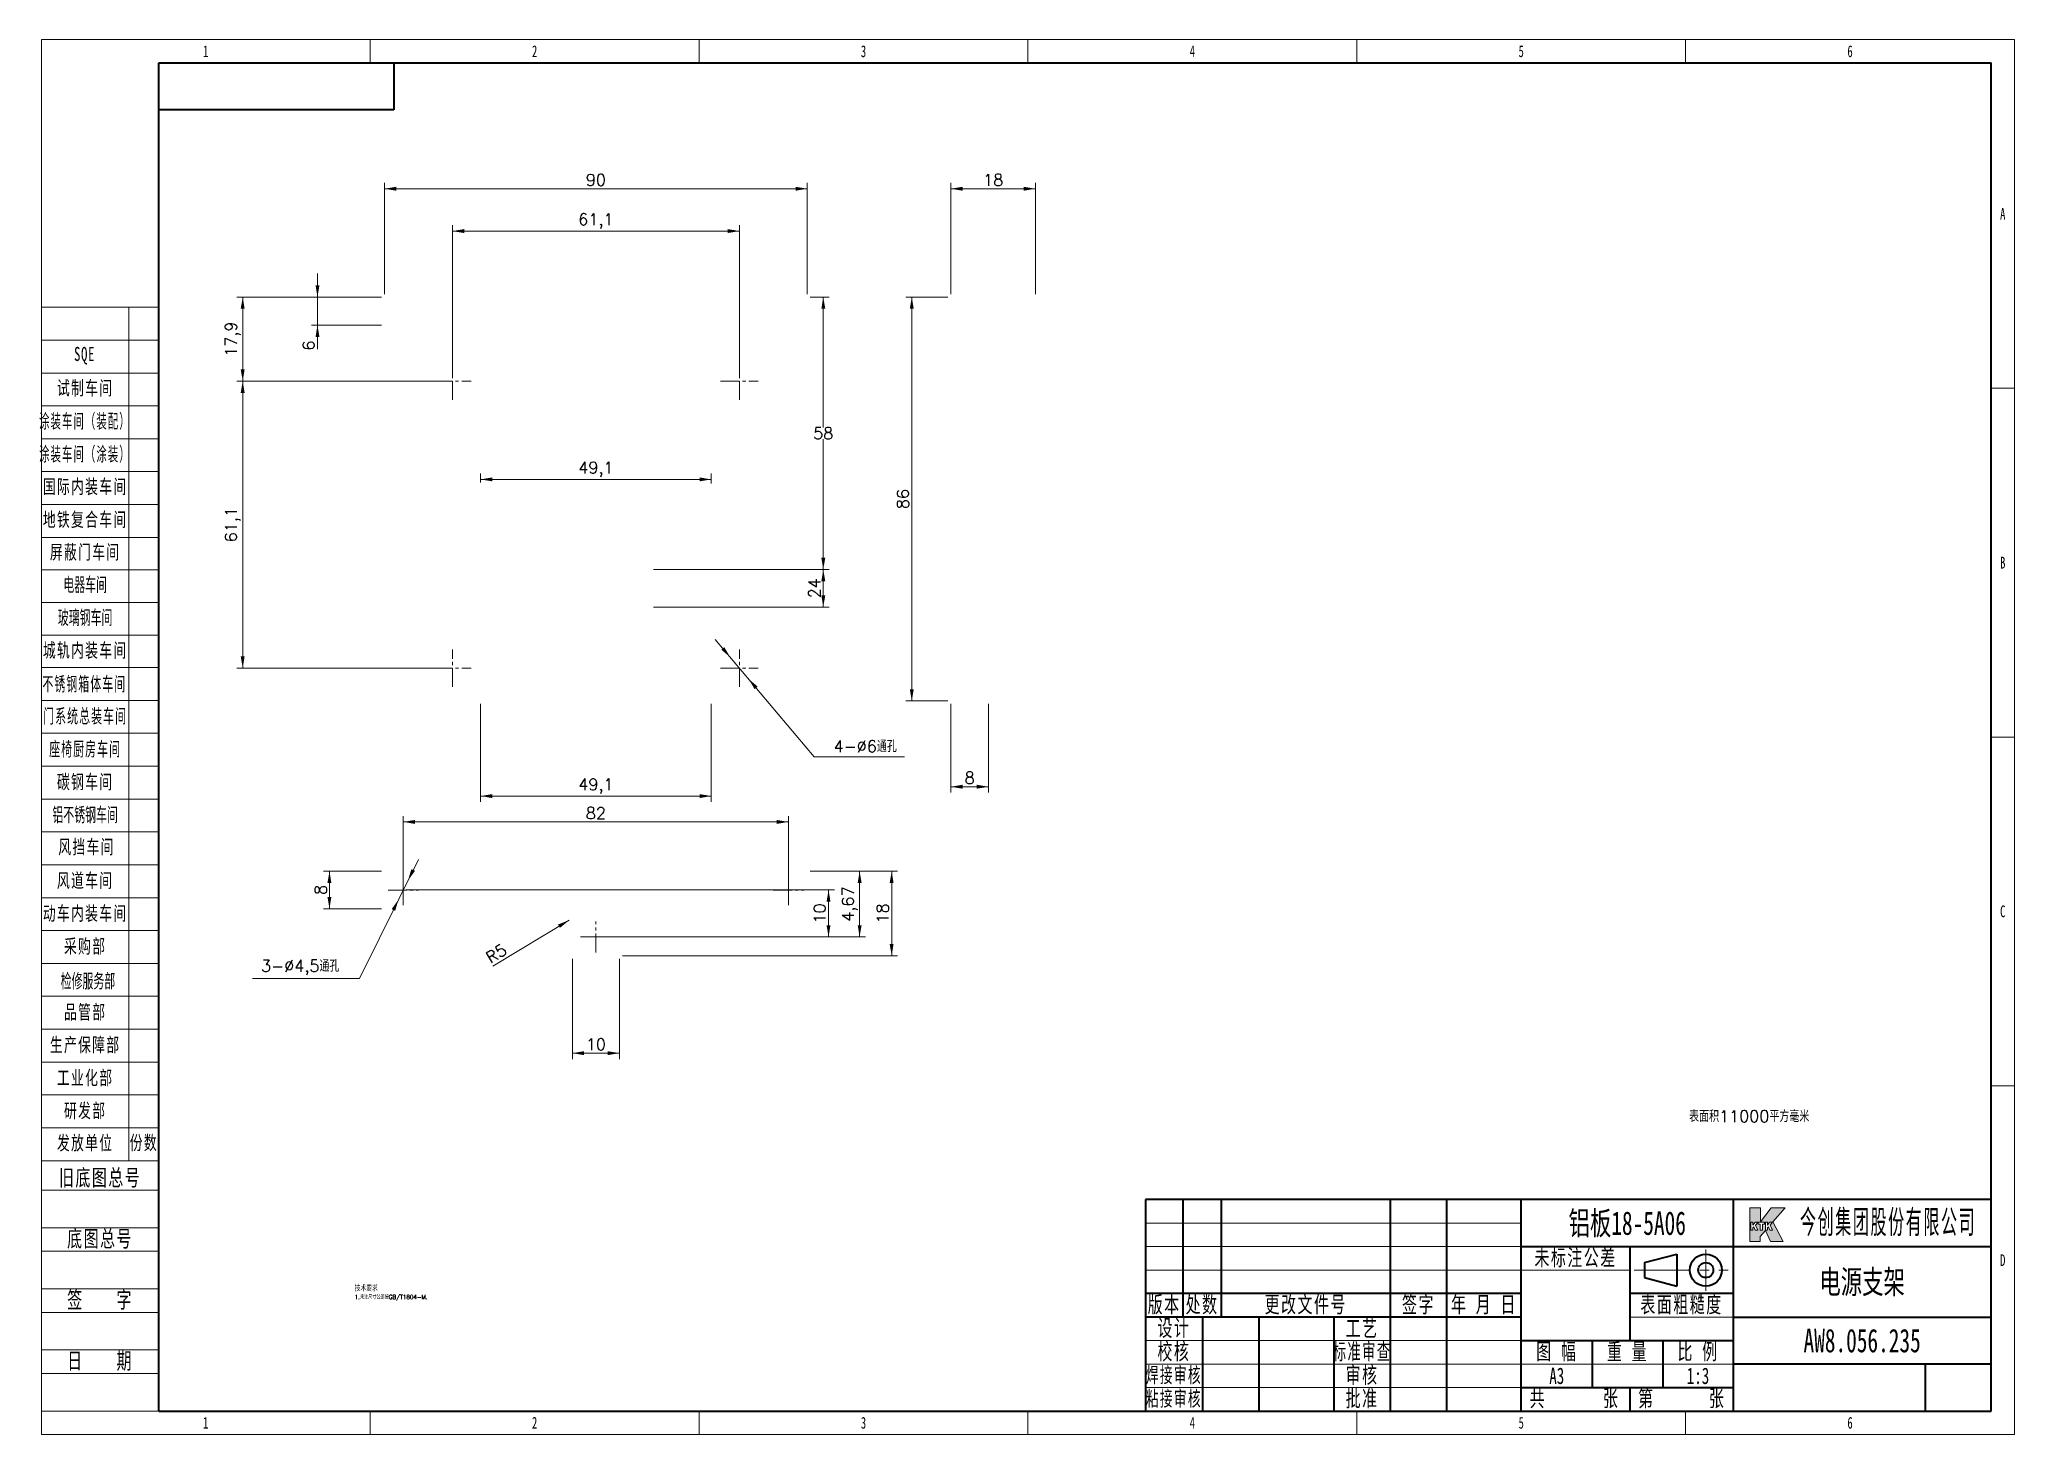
# Model space of a CAD drawing. Header units: millimetres. Extents: x -631 to 3210, y -446 to 2288.
# Drawn here: x 1949 to 3210, y -446 to 446 of the extents above; entities that cross this region are included whole.
import ezdxf
from ezdxf.enums import TextEntityAlignment as Align

# ---------------------------------------------------------------- set-up
doc = ezdxf.new("R2010")
doc.units = ezdxf.units.MM
doc.linetypes.add('点画线', pattern=[18, 12, -2, 2, -2])
doc.layers.get('0').update_dxf_attribs({"lineweight": 18})
for name, color, linetype, lineweight in [('中心线层', 1, '点画线', 18), ('尺寸线层', 3, 'Continuous', 18), ('文本层', 3, 'Continuous', 18), ('粗实线层', 7, 'Continuous', 35), ('细实线层', 7, 'Continuous', 18), ('细线0层', 255, 'Continuous', 18)]:
    doc.layers.add(name, color=color, linetype=linetype, lineweight=lineweight)
doc.styles.add('_CAXA_TXTSTYLE_OVERRID_1', font='', dxfattribs={"width": 0.667, "height": 3.5})
doc.styles.get("Standard").update_dxf_attribs({"font": 'txt.shx', "bigfont": 'gbcbig.shx'})
doc.styles.add('标准', font='', dxfattribs={"width": 0.667})
doc.styles.get('_CAXA_TXTSTYLE_OVERRID_1').set_extended_font_data('仿宋')
doc.styles.get('标准').set_extended_font_data('宋体')
doc.dimstyles.get("Standard").update_dxf_attribs({"dimscale": 3, "dimtxt": 0.18, "dimasz": 0.18, "dimexe": 0.18, "dimexo": 0.0625, "dimgap": 0.09, "dimtad": 0, "dimtih": 1, "dimtoh": 1, "dimdec": 4, "dimzin": 0, "dimdsep": 46, "dimtxsty": 'Standard', "dimcen": 0.09, "dimdle": 0.36, "dimadec": 0, "dimazin": 0, "dimtfac": 1, "dimtdec": 4, "dimtofl": 0, "dimtmove": 0, "dimatfit": 3, "dimfxl": 0, "dimtolj": 1, "dimtzin": 0, "dimarcsym": 0})

msp = doc.modelspace()

# ---------------------------------------------------------------- texts
at = {"layer": '尺寸线层', "attachment_point": 1}
for s, insert, char_height, width in [('表面积11000平方毫米', (3002.201, -238.477), 7.5, 173.20604), ('{\\H0.35x;\\C256;技术要求\\P\\H0.714286x;1.未注尺寸公差按GB/T1804-M.}', (2150.101, -350.262), 10.5, 666.77162)]:
    msp.add_mtext(s, dxfattribs=dict(at, insert=insert, char_height=char_height, width=width))

# ---------------------------------------------------------------- blocks, each defined once
blk = doc.blocks.new('*X2')
at = {"layer": '尺寸线层', "linetype": 'Continuous'}
for p, q in [((-185, 91.49), (-210, 91.49)), ((-191.37, 91.49), (-191.37, -90.21)), ((-185, 84.49), (-210, 84.49)), ((-185, 77.49), (-210, 77.49)), ((-185, 70.49), (-210, 70.49)), ((-185, 63.49), (-210, 63.49)), ((-185, 56.49), (-210, 56.49)), ((-185, 49.49), (-210, 49.49)), ((-185, 42.49), (-210, 42.49)), ((-185, 35.56), (-210, 35.56)), ((-185, 35.56), (-210, 35.56)), ((-185, 28.64), (-210, 28.64)), ((-185, 28.64), (-210, 28.64)), ((-185, 21.71), (-210, 21.71)), ((-185, 21.71), (-210, 21.71)), ((-185, 14.79), (-210, 14.79)), ((-185, 7.79), (-210, 7.79)), ((-185, 0.79), (-210, 0.79)), ((-185, -6.21), (-210, -6.21)), ((-185, -13.21), (-210, -13.21)), ((-185, -20.21), (-210, -20.21)), ((-185, -27.21), (-210, -27.21)), ((-185, -34.21), (-210, -34.21)), ((-185, -41.21), (-210, -41.21)), ((-185, -48.21), (-210, -48.21)), ((-185, -55.21), (-210, -55.21)), ((-185, -62.21), (-210, -62.21)), ((-185, -69.21), (-210, -69.21)), ((-185, -76.21), (-210, -76.21)), ((-185, -83.21), (-210, -83.21)), ((-185, -90.21), (-210, -90.21))]:
    blk.add_line(p, q, dxfattribs=at)
at = {"layer": '文本层'}
for p, q in [((-210, -96.5), (-185, -96.5)), ((-210, -104.5), (-185, -104.5)), ((-210, -109.5), (-185, -109.5)), ((-210, -117.5), (-185, -117.5)), ((-210, -122.5), (-185, -122.5)), ((-210, -130.5), (-185, -130.5)), ((-210, -135.5), (-185, -135.5)), ((-210, -143.5), (-185, -143.5))]:
    blk.add_line(p, q, dxfattribs=at)
at = {"layer": '粗实线层'}
for p, q in [((-185, -143.5), (-185, 143.5)), ((-185, 143.5), (205, 143.5)), ((-135, 143.5), (-135, 133.5)), ((205, -143.5), (205, 143.5)), ((-135, 133.5), (-185, 133.5)), ((-185, -143.5), (205, -143.5))]:
    blk.add_line(p, q, dxfattribs=at)
at = {"layer": '细实线层'}
for p, q in [((-210, -148.5), (-210, 148.5)), ((-210, 148.5), (210, 148.5)), ((-140, 148.5), (-140, 143.5)), ((-70, 148.5), (-70, 143.5)), ((0, 148.5), (0, 143.5)), ((70, 148.5), (70, 143.5)), ((140, 148.5), (140, 143.5)), ((210, -148.5), (210, 148.5)), ((210, 148.5), (210, 143.5)), ((210, 74.25), (205, 74.25)), ((210, 0), (205, 0)), ((210, -74.25), (205, -74.25)), ((-140, -148.5), (-140, -143.5)), ((-70, -148.5), (-70, -143.5)), ((0, -148.5), (0, -143.5)), ((70, -148.5), (70, -143.5)), ((140, -148.5), (140, -143.5)), ((210, -148.5), (210, -143.5)), ((-210, -148.5), (210, -148.5)), ((-210, -148.5), (-185, -148.5)), ((210, -148.5), (205, -148.5))]:
    blk.add_line(p, q, dxfattribs=at)
at = {"layer": '尺寸线层', "linetype": 'Continuous', "char_height": 3, "attachment_point": 5, "style": '标准'}
for s, insert, width, line_spacing_factor in [('\\T1.1;\\W0.667;SQE', (-200.8, 81.17), 31.0587, 0.47619), ('\\T1.1;\\W0.667;试制车间', (-200.68, 74.14), 31.0587, 0.57381), ('\\T1.1;\\W0.54149;涂装车间（装配）', (-200.73, 67.06), 27.5396, 0.574243), ('\\T1.1;\\W0.54149;涂装车间（涂装）', (-200.73, 60.06), 27.5396, 0.574243), ('\\T1.1;\\W0.667;国际内装车间', (-200.68, 53.14), 31.0587, 0.561905), ('\\T1.1;\\W0.667;地铁复合车间', (-200.68, 46.14), 31.0587, 0.561905), ('\\T1.1;\\W0.667;屏蔽门车间', (-200.68, 39.21), 31.0587, 0.561905), ('\\W1;{\\W0.567;\\T1;电器车间}', (-200.68, 32.29), 37.2629, 0.561905), ('\\W1;{\\W0.567;\\T1;玻璃钢车间}', (-200.68, 25.29), 37.2629, 0.564286), ('\\T1.1;城轨内装车间', (-200.68, 18.29), 18.6315, 1.15057), ('\\T1.1;{\\W0.567;不锈钢箱体车间}', (-200.85, 11.13), 18.6315, 1.15057), ('\\T1.1;{\\W0.567;门系统总装车间}', (-200.68, 4.29), 18.6315, 1.15057), ('\\T1.1;{\\W0.567;座椅厨房车间}', (-200.68, -2.71), 18.6315, 1.15057), ('\\T1.1;碳钢车间', (-200.68, -9.71), 18.6315, 1.15057), ('{\\W0.567;\\T1;铝不锈钢车间}', (-200.68, -16.71), 18.6315, 1.15057), ('\\T1.1;风挡车间', (-200.39, -23.55), 18.6315, 1.15057), ('\\T1.1;风道车间', (-200.68, -30.71), 18.6315, 1.15057), ('\\T1.1;动车内装车间', (-200.68, -37.71), 18.6315, 1.15057), ('\\T1.1;采购部', (-200.68, -44.71), 18.6315, 1.15057), ('\\W1;{\\W0.567;\\T1;检修服务部}', (-200.08, -52.1), 37.2629, 0.564286), ('\\T1.1;品管部', (-200.68, -58.71), 18.6315, 1.15057), ('\\T1.1;生产保障部', (-200.68, -65.71), 18.6315, 1.15057), ('\\T1.1;工业化部', (-200.68, -72.71), 18.6315, 1.15057), ('\\T1.1;研发部', (-200.68, -79.71), 18.6315, 1.15057), ('\\T1.1;发放单位', (-200.68, -86.58), 18.6315, 0.853342), ('\\T1.1;份数', (-188.18, -86.53), 6.3685, 1.15057)]:
    blk.add_mtext(s, dxfattribs=dict(at, insert=insert, width=width, line_spacing_factor=line_spacing_factor))
at = {"layer": '尺寸线层', "style": '标准'}
for tag, height, width, p in [('T1', 2.5, 0.667, (-175, 146)), ('T2', 2.5, 0.667, (-105, 146)), ('T3', 2.5, 0.667, (-35, 146)), ('T4', 2.5, 0.667, (35, 146)), ('T5', 2.5, 0.667, (105, 146)), ('T6', 2.5, 0.667, (175, 146)), ('R1', 2.5, 0.667, (207.5, 111.38)), ('SQE', 3.5, 0.667, (-188.18, 80.99)), ('试制车间', 3.5, 0.28375, (-188.18, 73.99)), ('涂装车间（装配）', 3.5, 0.147264, (-188.18, 66.99)), ('涂装车间（涂装）', 3.5, 0.147264, (-188.18, 59.99)), ('国际内装车间', 3.5, 0.189302, (-188.18, 52.99)), ('地铁复合车间', 3.5, 0.186278, (-188.18, 46.02)), ('屏蔽门车间', 3.5, 0.225254, (-188.18, 39.14)), ('R2', 2.5, 0.667, (207.5, 37.12)), ('电器车间', 3.5, 0.292284, (-188.18, 32.21)), ('玻璃钢车间', 3.5, 0.225603, (-188.18, 25.29)), ('城轨内装车间', 3.5, 0.186278, (-188.18, 18.29)), ('不锈钢箱体车间', 3.5, 0.15932, (-188.18, 11.29)), ('门系统总装车间', 3.5, 0.161527, (-188.18, 4.29)), ('座椅厨房车间', 3.5, 0.186516, (-188.18, -2.71)), ('碳钢车间', 3.5, 0.28375, (-188.18, -9.71)), ('铝不锈钢车间', 3.5, 0.186397, (-188.18, -16.71)), ('风挡车间', 3.5, 0.284026, (-188.18, -23.71)), ('风道车间', 3.5, 0.284026, (-188.18, -30.71)), ('动车内装车间', 3.5, 0.186397, (-188.18, -37.71)), ('R3', 2.5, 0.667, (207.5, -37.12)), ('采购部', 3.5, 0.378308, (-188.18, -44.71)), ('检修服务部', 3.5, 0.223014, (-188.18, -51.71)), ('品管部', 3.5, 0.389426, (-188.18, -58.71)), ('生产保障部', 3.5, 0.223356, (-188.18, -65.71)), ('工业化部', 3.5, 0.281557, (-188.18, -72.71)), ('研发部', 3.5, 0.3788, (-188.18, -79.71)), ('旧底图总号', 3, 0.667, (-197.5, -100.5)), ('底图总号', 3, 0.667, (-197.5, -113.5)), ('R4', 2.5, 0.667, (207.5, -111.38)), ('签字', 3, 0.667, (-197.5, -126.5)), ('日期', 3, 0.667, (-197.5, -139.5)), ('B1', 2.5, 0.667, (-175, -146)), ('B2', 2.5, 0.667, (-105, -146)), ('B3', 2.5, 0.667, (-35, -146)), ('B4', 2.5, 0.667, (35, -146)), ('B5', 2.5, 0.667, (105, -146)), ('B6', 2.5, 0.667, (175, -146))]:
    blk.add_attdef(tag, text='', height=height, dxfattribs=dict(at, width=width)).set_placement(p, align=Align.MIDDLE_CENTER)
at = {"layer": '尺寸线层', "style": '标准', "width": 0.667}
blk.add_attdef('图号', text='', height=5.33, rotation=180, dxfattribs=at).set_placement((-160, 138.5), align=Align.MIDDLE_CENTER)
at = {"layer": '文本层', "char_height": 3.5, "width": 25, "attachment_point": 5, "style": '标准'}
for s, insert in [('\\T1.1;旧底图总号', (-197.5, -94)), ('\\T1.1;底图总号', (-197.5, -107)), ('\\T1.1;签    字', (-197.5, -120)), ('\\T1.1;日    期', (-197.5, -133))]:
    blk.add_mtext(s, dxfattribs=dict(at, insert=insert))
blk = doc.blocks.new('*X3')
at = {"layer": '粗实线层'}
h = blk.add_hatch(color=150, dxfattribs=at)
h.paths.add_polyline_path([(-51.35, 36.06), (-51.35, 40.67), (-51.35, 43.23), (-49.09, 43.23), (-49.09, 40.29), (-46.81, 43.23), (-43.85, 43.23), (-46.43, 40.25), (-44.22, 36.08), (-46.97, 36.08), (-48.02, 38.42), (-49.13, 37.14), (-49.13, 36.06)], flags=0)
h.paths.add_polyline_path([(-50.68, 39.59), (-50.67, 39.61), (-50.23, 40.23), (-49.58, 40.23), (-50.13, 39.6), (-49.61, 38.49), (-50.17, 38.49), (-50.49, 39.18), (-50.68, 38.97), (-50.68, 38.49), (-51.13, 38.49), (-51.13, 39.61), (-51.13, 40.23), (-50.68, 40.23), (-50.68, 39.61)], flags=0)
h.paths.add_polyline_path([(-49.12, 38.49), (-49.12, 39.61), (-49.12, 39.76), (-49.55, 39.76), (-49.55, 40.23), (-48.19, 40.23), (-48.19, 39.76), (-48.65, 39.76), (-48.65, 38.49)], flags=0)
h.paths.add_polyline_path([(-48.03, 38.49), (-48.03, 39.53), (-48.03, 40.23), (-47.58, 40.23), (-47.58, 39.59), (-47.13, 40.23), (-46.48, 40.23), (-47.03, 39.6), (-46.51, 38.49), (-47.07, 38.49), (-47.39, 39.18), (-47.58, 38.97), (-47.58, 38.49)], flags=0)
at = {"layer": '中心线层'}
for p, q in [((-60.71, 25.6), (-60.71, 34.4)), ((-75.97, 30), (-55.97, 30))]:
    blk.add_line(p, q, dxfattribs=at)
at = {"layer": '尺寸线层'}
for p, q in [((-100, 40), (-180, 40)), ((-100, 35), (-180, 35)), ((-100, 30), (-180, 30)), ((-100, 15), (-180, 15)), ((-54.87, 10), (-180, 10)), ((-100, 5), (-180, 5))]:
    blk.add_line(p, q, dxfattribs=at)
at = {"layer": '文本层', "color": 150}
for p, q in [((-51.35, 36.06), (-51.35, 43.23)), ((-51.35, 43.23), (-49.09, 43.23)), ((-49.09, 43.23), (-49.09, 40.29)), ((-49.09, 40.29), (-46.81, 43.23)), ((-46.81, 43.23), (-43.85, 43.23)), ((-46.43, 40.25), (-43.85, 43.23)), ((-51.13, 40.23), (-51.13, 38.49)), ((-51.13, 40.23), (-50.68, 40.23)), ((-51.13, 38.49), (-50.68, 38.49)), ((-50.68, 40.23), (-50.68, 39.59)), ((-50.68, 39.59), (-50.23, 40.23)), ((-50.68, 38.97), (-50.49, 39.18)), ((-50.68, 38.49), (-50.68, 38.97)), ((-50.49, 39.18), (-50.17, 38.49)), ((-50.23, 40.23), (-49.58, 40.23)), ((-50.17, 38.49), (-49.61, 38.49)), ((-50.13, 39.6), (-49.58, 40.23)), ((-49.61, 38.49), (-50.13, 39.6)), ((-49.55, 40.23), (-48.19, 40.23)), ((-49.55, 40.23), (-49.55, 39.76)), ((-49.55, 39.76), (-49.12, 39.76)), ((-49.13, 37.14), (-48.02, 38.42)), ((-49.12, 39.76), (-49.12, 38.49)), ((-49.12, 38.49), (-48.65, 38.49)), ((-48.65, 39.76), (-48.19, 39.76)), ((-48.65, 39.76), (-48.65, 38.49)), ((-48.19, 40.23), (-48.19, 39.76)), ((-48.03, 40.23), (-48.03, 38.49)), ((-48.03, 40.23), (-47.58, 40.23)), ((-48.03, 38.49), (-47.58, 38.49)), ((-48.02, 38.42), (-46.97, 36.08)), ((-47.58, 40.23), (-47.58, 39.59)), ((-47.58, 39.59), (-47.13, 40.23)), ((-47.58, 38.97), (-47.39, 39.18)), ((-47.58, 38.49), (-47.58, 38.97)), ((-47.39, 39.18), (-47.07, 38.49)), ((-47.13, 40.23), (-46.48, 40.23)), ((-47.07, 38.49), (-46.51, 38.49)), ((-47.03, 39.6), (-46.48, 40.23)), ((-46.51, 38.49), (-47.03, 39.6)), ((-46.43, 40.25), (-44.22, 36.08)), ((-51.35, 36.06), (-49.13, 36.06)), ((-49.13, 36.06), (-49.13, 37.14)), ((-46.97, 36.08), (-44.22, 36.08))]:
    blk.add_line(p, q, dxfattribs=at)
at = {"layer": '文本层'}
blk.add_line((-49.13, 36.06), (-49.13, 36.06), dxfattribs=at)
at = {"layer": '粗实线层'}
for p, q in [((-180, 45), (-180, 0)), ((0, 45), (-180, 45)), ((-172, 45), (-172, 20)), ((-163.87, 45), (-163.87, 20)), ((-127.87, 45), (-127.87, 0)), ((-115.87, 45), (-115.87, 0)), ((-100, 0), (-100, 45)), ((-54.87, 45), (-54.87, 0)), ((0, 0), (0, 45)), ((-100, 35), (0, 35)), ((-76.87, 35), (-76.87, 15)), ((-73.79, 31.6), (-66.89, 33.4)), ((-73.79, 31.6), (-73.79, 28.4)), ((-66.89, 33.4), (-66.89, 26.6)), ((-73.79, 28.4), (-66.89, 26.6)), ((-100, 25), (-180, 25)), ((-54.87, 25), (-76.87, 25)), ((-100, 20), (-180, 20)), ((-167.87, 20), (-167.87, 0)), ((-155.87, 20), (-155.87, 0)), ((-139.87, 20), (-139.87, 0)), ((-54.87, 20), (0, 20)), ((-100, 15), (-54.87, 15)), ((-84.87, 15), (-84.87, 5)), ((-69.87, 15), (-69.87, 5)), ((0, 10), (-54.87, 10)), ((-14.04, 10), (-14.04, 0)), ((-100, 5), (-54.87, 5)), ((-76.87, 5), (-76.87, 0)), ((-180, 0), (0, 0))]:
    blk.add_line(p, q, dxfattribs=at)
for radius in [3.4, 1.6]:
    blk.add_circle((-60.71, 30), radius, dxfattribs=at)
at = {"layer": '细线0层'}
for p, q in [((-100, 30), (-76.87, 30)), ((-54.87, 20), (-76.87, 20))]:
    blk.add_line(p, q, dxfattribs=at)
at = {"layer": '尺寸线层', "attachment_point": 5}
for s, insert, char_height, width, style in [('\\T1.1;{\\W0.5;\\C150;今创集团股份有限公司}', (-21.9, 40), 5, 42.792, '_CAXA_TXTSTYLE_OVERRID_1'), ('\\T1.1;\\H0.929172x;\\W0.610078;焊接审核', (-173.93, 7.5), 3.5, 18.4107, '标准')]:
    blk.add_mtext(s, dxfattribs=dict(at, insert=insert, char_height=char_height, width=width, style=style))
at = {"layer": '尺寸线层', "char_height": 3.5, "attachment_point": 5, "style": '标准'}
for s, insert, width, line_spacing_factor in [('\\T1.1;\\W0.667;未标注公差', (-88.43, 32.5), 38.5655, 0.921667), ('\\T1.1;\\W0.667;版本', (-176, 22.5), 13.336, 0.921667), ('\\T1.1;\\W0.667;更改文件号', (-145.87, 22.5), 60.012, 0.917778), ('\\T1.1;\\W0.667;签字', (-121.87, 22.5), 20.004, 0.921667), ('\\T1.1;\\W0.667;年 月 日', (-107.93, 22.5), 26.4475, 0.921667), ('\\T1.1;\\W0.667;表面粗糙度', (-65.87, 22.5), 36.674, 0.921667), ('\\T1.1;\\W0.667;设计', (-173.93, 17.5), 20.2285, 0.886667), ('\\T1.1;\\W0.667;工艺', (-133.87, 17.5), 20.004, 0.847778), ('\\T1.1;\\W0.667;图 幅', (-92.43, 12.5), 25.2295, 0.917778), ('\\T1.1;\\W0.667;重 量', (-77.37, 12.5), 25.005, 0.875), ('\\T1.1;\\W0.667;比 例', (-62.37, 12.5), 25.005, 0.902222), ('\\T1.1;\\W0.667;审核', (-133.87, 7.5), 20.004, 0.925556), ('\\T1.1;\\W0.667;共', (-96.46, 2.5), 11.8108, 0.902222), ('\\T1.1;\\W0.667;张', (-80.87, 2.5), 13.336, 0.894444), ('\\T1.1;\\W0.667;第', (-73.37, 2.5), 11.669, 0.913889), ('\\T1.1;\\W0.667;张', (-58.31, 2.5), 11.4846, 0.894444)]:
    blk.add_mtext(s, dxfattribs=dict(at, insert=insert, width=width, line_spacing_factor=line_spacing_factor))
at = {"layer": '尺寸线层', "linetype": 'Continuous', "char_height": 3.5, "attachment_point": 5, "style": '标准'}
for s, insert, width, line_spacing_factor in [('\\T1.1;\\W0.667;处数', (-167.93, 22.5), 13.5605, 0.917778), ('\\T1.1;\\W0.667;校核', (-173.93, 12.5), 20.2285, 0.925556), ('\\T1.1;\\W0.594321;标准审查', (-133.87, 12.5), 19.1319, 0.917778), ('\\T1.1;\\W0.667;批准', (-133.87, 2.5), 20.004, 0.91)]:
    blk.add_mtext(s, dxfattribs=dict(at, insert=insert, width=width, line_spacing_factor=line_spacing_factor))
at = {"layer": '尺寸线层', "linetype": 'Continuous', "insert": (-173.93, 2.5), "char_height": 3.5, "width": 18.4107, "attachment_point": 5, "style": '标准'}
blk.add_mtext('\\T1.1;\\H0.929172x;\\W0.610078;粘接审核', dxfattribs=at)
at = {"layer": '尺寸线层', "style": '标准'}
for tag, height, width, p in [('KTK版本4', 3.34, 0.37182, (-176, 42.5)), ('处数4', 3.36, 0.62988, (-167.93, 42.5)), ('更改文件号4', 3.36, 0.667, (-145.87, 42.5)), ('签字4', 3.34, 0.667, (-121.87, 42.5)), ('年月日4', 3.34, 0.667, (-107.93, 42.5)), ('材料', 5, 0.667, (-77.43, 40)), ('KTK版本3', 3.34, 0.374264, (-176, 37.5)), ('处数3', 3.36, 0.636828, (-167.93, 37.5)), ('更改文件号3', 3.36, 0.667, (-145.87, 37.5)), ('签字3', 3.34, 0.667, (-121.87, 37.5)), ('年月日3', 3.34, 0.667, (-107.93, 37.5)), ('KTK版本2', 3.34, 0.374264, (-176, 32.5)), ('处数2', 3.36, 0.636828, (-167.93, 32.5)), ('更改文件号2', 3.36, 0.667, (-145.87, 32.5)), ('签字2', 3.34, 0.667, (-121.87, 32.5)), ('年月日2', 3.34, 0.667, (-107.93, 32.5)), ('KTK版本', 3.34, 0.429424, (-176, 27.5)), ('处数1', 3.36, 0.647024, (-167.93, 27.5)), ('更改文件号1', 3.36, 0.667, (-145.87, 27.5)), ('签字1', 3.34, 0.667, (-121.87, 27.5)), ('年月日1', 3.34, 0.667, (-107.93, 27.5)), ('名称', 5, 0.667, (-27.43, 27.5)), ('设计', 3.47, 0.667, (-161.87, 17.5)), ('设计日期', 3.5, 0.667, (-147.87, 17.5)), ('工艺', 3.5, 0.667, (-121.87, 17.5)), ('工艺日期', 3.41, 0.667, (-107.93, 17.5)), ('图号', 5, 0.667, (-27.43, 15)), ('校核', 3.5, 0.667, (-161.87, 12.5)), ('校核日期', 3.33, 0.667, (-147.87, 12.5)), ('标准审核', 3.33, 0.594979, (-121.87, 12.5)), ('标准审核日期', 3.33, 0.525265, (-107.93, 12.5)), ('焊接审核', 3.25, 0.602894, (-161.87, 7.5)), ('焊接审核日期', 3.25, 0.538358, (-147.87, 7.5)), ('审核', 3.33, 0.667, (-121.87, 7.5)), ('审核日期', 3.33, 0.667, (-107.93, 7.5)), ('图幅', 3.36, 0.667, (-92.43, 7.5)), ('重量', 3.5, 0.667, (-77.37, 7.5)), ('比例', 3.41, 0.667, (-62.37, 7.5)), ('粘接审核', 3.25, 0.602894, (-161.87, 2.5)), ('粘接审核日期', 3.25, 0.538358, (-147.87, 2.5)), ('批准', 3.38, 0.667, (-121.87, 2.5)), ('批准日期', 3.37, 0.667, (-107.93, 2.5)), ('共几张', 3.38, 0.512128, (-88.89, 2.5)), ('第几张', 3.36, 0.521411, (-65.81, 2.5)), ('原图号', 5, 0.667, (-34.45, 5.12)), ('客户版本', 5, 0.462605, (-7.02, 5))]:
    blk.add_attdef(tag, text='', height=height, dxfattribs=dict(at, width=width)).set_placement(p, align=Align.MIDDLE_CENTER)
blk = doc.blocks.new('*X56')
at = {"layer": '尺寸线层', "linetype": 'Continuous'}
for points in [[(2169.1, 350.2), (2176.6, 351.4), (2176.6, 348.9)], [(2439.1, 350.2), (2431.6, 351.4), (2431.6, 348.9)]]:
    blk.add_hatch(color=0, dxfattribs=at).paths.add_polyline_path(points, flags=0)
at = {"layer": '尺寸线层', "color": 0, "linetype": 'Continuous'}
for p, q in [((2169.1, 282.8), (2169.1, 353.9)), ((2439.1, 282.8), (2439.1, 353.9)), ((2169.1, 350.2), (2439.1, 350.2))]:
    blk.add_line(p, q, dxfattribs=at)
at = {"layer": '尺寸线层', "color": 0, "insert": (2304.1, 355.8), "char_height": 7.5, "width": 24.286, "attachment_point": 5}
blk.add_mtext('90', dxfattribs=at)
blk = doc.blocks.new('*X57')
at = {"layer": '尺寸线层', "linetype": 'Continuous'}
for points in [[(2530.8, 350.2), (2538.3, 351.4), (2538.3, 348.9)], [(2584.8, 350.2), (2577.3, 351.4), (2577.3, 348.9)]]:
    blk.add_hatch(color=0, dxfattribs=at).paths.add_polyline_path(points, flags=0)
at = {"layer": '尺寸线层', "color": 0, "linetype": 'Continuous'}
for p, q in [((2530.8, 282.8), (2530.8, 353.9)), ((2584.8, 282.8), (2584.8, 353.9)), ((2530.8, 350.2), (2584.8, 350.2))]:
    blk.add_line(p, q, dxfattribs=at)
at = {"layer": '尺寸线层', "color": 0, "insert": (2557.8, 355.8), "char_height": 7.5, "width": 22.143, "attachment_point": 5}
blk.add_mtext('18', dxfattribs=at)
blk = doc.blocks.new('*X58')
at = {"layer": '尺寸线层', "linetype": 'Continuous'}
for points in [[(2505.8, 281), (2507.1, 273.5), (2504.6, 273.5)], [(2505.8, 23), (2507.1, 30.5), (2504.6, 30.5)]]:
    blk.add_hatch(color=0, dxfattribs=at).paths.add_polyline_path(points, flags=0)
at = {"layer": '尺寸线层', "color": 0, "linetype": 'Continuous'}
for p, q in [((2528.9, 281), (2502.1, 281)), ((2505.8, 281), (2505.8, 23)), ((2528.9, 23), (2502.1, 23))]:
    blk.add_line(p, q, dxfattribs=at)
at = {"layer": '尺寸线层', "color": 0, "insert": (2500.2, 152), "char_height": 7.5, "width": 24.286, "attachment_point": 5, "rotation": 90}
blk.add_mtext('86', dxfattribs=at)
blk = doc.blocks.new('*X59')
at = {"layer": '尺寸线层', "linetype": 'Continuous'}
for points in [[(2134, -85.7), (2135.2, -93.2), (2132.7, -93.2)], [(2134, -109.7), (2135.2, -102.2), (2132.7, -102.2)]]:
    blk.add_hatch(color=0, dxfattribs=at).paths.add_polyline_path(points, flags=0)
at = {"layer": '尺寸线层', "color": 0, "linetype": 'Continuous'}
for p, q in [((2167.3, -85.7), (2130.2, -85.7)), ((2134, -85.7), (2134, -109.7)), ((2167.3, -109.7), (2130.2, -109.7))]:
    blk.add_line(p, q, dxfattribs=at)
at = {"layer": '尺寸线层', "color": 0, "insert": (2128.4, -97.7), "char_height": 7.5, "width": 15, "attachment_point": 5, "rotation": 90}
blk.add_mtext('8', dxfattribs=at)
blk = doc.blocks.new('*X60')
at = {"layer": '尺寸线层', "linetype": 'Continuous'}
for points in [[(2289.1, -201.9), (2296.6, -203.2), (2296.6, -200.7)], [(2319.1, -201.9), (2311.6, -203.2), (2311.6, -200.7)]]:
    blk.add_hatch(color=0, dxfattribs=at).paths.add_polyline_path(points, flags=0)
at = {"layer": '尺寸线层', "color": 0, "linetype": 'Continuous'}
for p, q in [((2289.1, -141.6), (2289.1, -205.7)), ((2319.1, -141.6), (2319.1, -205.7)), ((2319.1, -201.9), (2289.1, -201.9))]:
    blk.add_line(p, q, dxfattribs=at)
at = {"layer": '尺寸线层', "color": 0, "insert": (2304.1, -196.3), "char_height": 7.5, "width": 22.143, "attachment_point": 5}
blk.add_mtext('10', dxfattribs=at)
blk = doc.blocks.new('*X61')
at = {"layer": '尺寸线层', "linetype": 'Continuous'}
for points in [[(2181.1, -54.2), (2188.6, -55.5), (2188.6, -53)], [(2427.1, -54.2), (2419.6, -55.5), (2419.6, -53)]]:
    blk.add_hatch(color=0, dxfattribs=at).paths.add_polyline_path(points, flags=0)
at = {"layer": '尺寸线层', "color": 0, "linetype": 'Continuous'}
for p, q in [((2181.1, -95.9), (2181.1, -50.5)), ((2427.1, -54.2), (2181.1, -54.2)), ((2427.1, -95.9), (2427.1, -50.5))]:
    blk.add_line(p, q, dxfattribs=at)
at = {"layer": '尺寸线层', "color": 0, "insert": (2304.1, -48.6), "char_height": 7.5, "width": 24.286, "attachment_point": 5}
blk.add_mtext('82', dxfattribs=at)
blk = doc.blocks.new('*X62')
at = {"layer": '尺寸线层', "linetype": 'Continuous'}
for points in [[(2472.5, -85.7), (2473.8, -93.2), (2471.3, -93.2)], [(2472.5, -127.7), (2473.8, -120.2), (2471.3, -120.2)]]:
    blk.add_hatch(color=0, dxfattribs=at).paths.add_polyline_path(points, flags=0)
at = {"layer": '尺寸线层', "color": 0, "linetype": 'Continuous'}
for p, q in [((2441, -85.7), (2476.3, -85.7)), ((2472.5, -85.7), (2472.5, -127.7)), ((2306, -127.7), (2476.3, -127.7))]:
    blk.add_line(p, q, dxfattribs=at)
at = {"layer": '尺寸线层', "color": 0, "insert": (2466.2, -106.7), "char_height": 7.5, "width": 45.714, "attachment_point": 5, "rotation": 90}
blk.add_mtext('4,67', dxfattribs=at)
blk = doc.blocks.new('*X65')
at = {"layer": '尺寸线层', "linetype": 'Continuous'}
for points in [[(2230.5, 164.5), (2238, 165.8), (2238, 163.3)], [(2377.8, 164.5), (2370.3, 165.8), (2370.3, 163.3)]]:
    blk.add_hatch(color=0, dxfattribs=at).paths.add_polyline_path(points, flags=0)
at = {"layer": '尺寸线层', "color": 0, "linetype": 'Continuous'}
for p, q in [((2230.5, 162.5), (2230.5, 168.3)), ((2230.5, 164.5), (2377.8, 164.5)), ((2377.8, 162), (2377.8, 168.3))]:
    blk.add_line(p, q, dxfattribs=at)
at = {"layer": '尺寸线层', "color": 0, "insert": (2304.1, 170.9), "char_height": 7.5, "width": 41.429, "attachment_point": 5}
blk.add_mtext('49,1', dxfattribs=at)
blk = doc.blocks.new('*X66')
at = {"layer": '尺寸线层', "linetype": 'Continuous'}
for points in [[(2230.5, -37.7), (2238, -39), (2238, -36.5)], [(2377.8, -37.7), (2370.3, -39), (2370.3, -36.5)]]:
    blk.add_hatch(color=0, dxfattribs=at).paths.add_polyline_path(points, flags=0)
at = {"layer": '尺寸线层', "color": 0, "linetype": 'Continuous'}
for p, q in [((2230.5, 21.1), (2230.5, -41.5)), ((2377.8, 21.1), (2377.8, -41.5)), ((2377.8, -37.7), (2230.5, -37.7))]:
    blk.add_line(p, q, dxfattribs=at)
at = {"layer": '尺寸线层', "color": 0, "insert": (2304.1, -31.4), "char_height": 7.5, "width": 41.429, "attachment_point": 5}
blk.add_mtext('49,1', dxfattribs=at)
blk = doc.blocks.new('*X67')
at = {"layer": '尺寸线层', "linetype": 'Continuous'}
for points in [[(2126.3, 281), (2127.6, 288.5), (2125.1, 288.5)], [(2126.3, 263), (2127.6, 255.5), (2125.1, 255.5)]]:
    blk.add_hatch(color=0, dxfattribs=at).paths.add_polyline_path(points, flags=0)
at = {"layer": '尺寸线层', "color": 0, "linetype": 'Continuous'}
for p, q in [((2126.3, 296), (2126.3, 247.7)), ((2167.3, 281), (2122.6, 281)), ((2167.3, 263), (2122.6, 263))]:
    blk.add_line(p, q, dxfattribs=at)
at = {"layer": '尺寸线层', "color": 0, "insert": (2120.7, 250), "char_height": 7.5, "width": 15, "attachment_point": 5, "rotation": 90}
blk.add_mtext('6', dxfattribs=at)
blk = doc.blocks.new('*X80')
at = {"layer": '尺寸线层', "linetype": 'Continuous'}
for points in [[(2530.8, -31.8), (2538.3, -33), (2538.3, -30.5)], [(2554.8, -31.8), (2547.3, -33), (2547.3, -30.5)]]:
    blk.add_hatch(color=0, dxfattribs=at).paths.add_polyline_path(points, flags=0)
at = {"layer": '尺寸线层', "color": 0, "linetype": 'Continuous'}
for p, q in [((2530.8, 21.1), (2530.8, -35.5)), ((2554.8, 21.1), (2554.8, -35.5)), ((2554.8, -31.8), (2530.8, -31.8))]:
    blk.add_line(p, q, dxfattribs=at)
at = {"layer": '尺寸线层', "color": 0, "insert": (2542.8, -26.1), "char_height": 7.5, "width": 15, "attachment_point": 5}
blk.add_mtext('8', dxfattribs=at)
blk = doc.blocks.new('*X125')
at = {"layer": '尺寸线层', "linetype": 'Continuous'}
for points in [[(2452.7, -97.7), (2453.9, -105.2), (2451.4, -105.2)], [(2452.7, -127.7), (2453.9, -120.2), (2451.4, -120.2)]]:
    blk.add_hatch(color=0, dxfattribs=at).paths.add_polyline_path(points, flags=0)
at = {"layer": '尺寸线层', "color": 0, "linetype": 'Continuous'}
for p, q in [((2183, -97.7), (2456.4, -97.7)), ((2452.7, -97.7), (2452.7, -127.7)), ((2306, -127.7), (2456.4, -127.7))]:
    blk.add_line(p, q, dxfattribs=at)
at = {"layer": '尺寸线层', "color": 0, "insert": (2447, -112.7), "char_height": 7.5, "width": 22.143, "attachment_point": 5, "rotation": 90}
blk.add_mtext('10', dxfattribs=at)
blk = doc.blocks.new('*X318')
at = {"layer": '尺寸线层', "linetype": 'Continuous'}
for points in [[(2212.5, 323.1), (2220, 321.9), (2220, 324.4)], [(2395.8, 323.1), (2388.3, 321.9), (2388.3, 324.4)]]:
    blk.add_hatch(color=0, dxfattribs=at).paths.add_polyline_path(points, flags=0)
at = {"layer": '尺寸线层', "color": 0, "linetype": 'Continuous'}
for p, q in [((2212.5, 229.1), (2212.5, 326.9)), ((2395.8, 323.1), (2212.5, 323.1)), ((2395.8, 229.1), (2395.8, 326.9))]:
    blk.add_line(p, q, dxfattribs=at)
at = {"layer": '尺寸线层', "color": 0, "insert": (2304.1, 329.5), "char_height": 7.5, "width": 40.714, "attachment_point": 5}
blk.add_mtext('61,1', dxfattribs=at)
blk = doc.blocks.new('*X319')
at = {"layer": '尺寸线层', "linetype": 'Continuous'}
for points in [[(2078.6, 281), (2079.8, 273.5), (2077.3, 273.5)], [(2078.6, 227.3), (2079.8, 234.8), (2077.3, 234.8)]]:
    blk.add_hatch(color=0, dxfattribs=at).paths.add_polyline_path(points, flags=0)
at = {"layer": '尺寸线层', "color": 0, "linetype": 'Continuous'}
for p, q in [((2167.3, 281), (2074.8, 281)), ((2078.6, 281), (2078.6, 227.3)), ((2210.6, 227.3), (2074.8, 227.3))]:
    blk.add_line(p, q, dxfattribs=at)
at = {"layer": '尺寸线层', "color": 0, "insert": (2072.2, 254.1), "char_height": 7.5, "width": 42.857, "attachment_point": 5, "rotation": 90}
blk.add_mtext('17,9', dxfattribs=at)
blk = doc.blocks.new('*X320')
at = {"layer": '尺寸线层', "linetype": 'Continuous'}
for points in [[(2078.6, 227.3), (2079.8, 219.8), (2077.3, 219.8)], [(2078.6, 44), (2079.8, 51.5), (2077.3, 51.5)]]:
    blk.add_hatch(color=0, dxfattribs=at).paths.add_polyline_path(points, flags=0)
at = {"layer": '尺寸线层', "color": 0, "linetype": 'Continuous'}
for p, q in [((2210.6, 227.3), (2074.8, 227.3)), ((2078.6, 227.3), (2078.6, 44)), ((2210.6, 44), (2074.8, 44))]:
    blk.add_line(p, q, dxfattribs=at)
at = {"layer": '尺寸线层', "color": 0, "insert": (2072.2, 135.6), "char_height": 7.5, "width": 40.714, "attachment_point": 5, "rotation": 90}
blk.add_mtext('61,1', dxfattribs=at)
blk = doc.blocks.new('*X321')
at = {"layer": '尺寸线层', "linetype": 'Continuous'}
for points in [[(2449.3, 281), (2448.1, 273.5), (2450.6, 273.5)], [(2449.3, 107), (2448.1, 114.5), (2450.6, 114.5)]]:
    blk.add_hatch(color=0, dxfattribs=at).paths.add_polyline_path(points, flags=0)
at = {"layer": '尺寸线层', "color": 0, "linetype": 'Continuous'}
for p, q in [((2441, 281), (2453.1, 281)), ((2449.3, 197.7), (2449.3, 281)), ((2449.3, 190.2), (2449.3, 107)), ((2364.7, 107), (2453.1, 107))]:
    blk.add_line(p, q, dxfattribs=at)
at = {"layer": '尺寸线层', "color": 0, "insert": (2449.3, 194), "char_height": 7.5, "width": 24.286, "attachment_point": 5}
blk.add_mtext('58', dxfattribs=at)
blk = doc.blocks.new('*X322')
at = {"layer": '尺寸线层', "linetype": 'Continuous'}
for points in [[(2449.3, 107), (2450.6, 99.5), (2448.1, 99.5)], [(2449.3, 83), (2450.6, 90.5), (2448.1, 90.5)]]:
    blk.add_hatch(color=0, dxfattribs=at).paths.add_polyline_path(points, flags=0)
at = {"layer": '尺寸线层', "color": 0, "linetype": 'Continuous'}
for p, q in [((2340.9, 107), (2453.1, 107)), ((2449.3, 107), (2449.3, 83)), ((2340.9, 83), (2453.1, 83))]:
    blk.add_line(p, q, dxfattribs=at)
at = {"layer": '尺寸线层', "color": 0, "insert": (2443.7, 95), "char_height": 7.5, "width": 25, "attachment_point": 5, "rotation": 90}
blk.add_mtext('24', dxfattribs=at)
blk = doc.blocks.new('*X323')
at = {"layer": '尺寸线层', "linetype": 'Continuous'}
for points in [[(2390, 50.8), (2384.2, 55.8), (2386.1, 57.4)], [(2401.6, 37.1), (2405.5, 30.5), (2407.4, 32.2)]]:
    blk.add_hatch(color=0, dxfattribs=at).paths.add_polyline_path(points, flags=0)
at = {"layer": '尺寸线层', "color": 0, "linetype": 'Continuous'}
for q in [(2380.3, 62.3), (2501.2, -12.6)]:
    blk.add_line((2443.6, -12.6), q, dxfattribs=at)
at = {"layer": '尺寸线层', "color": 0, "insert": (2476.1, -5.9), "char_height": 7.5, "width": 100.321, "attachment_point": 5}
blk.add_mtext('4-%%C6通孔', dxfattribs=at)
blk = doc.blocks.new('*X324')
at = {"layer": '尺寸线层', "linetype": 'Continuous'}
for points in [[(2493, -85.7), (2494.2, -93.2), (2491.7, -93.2)], [(2493, -139.7), (2494.2, -132.2), (2491.7, -132.2)]]:
    blk.add_hatch(color=0, dxfattribs=at).paths.add_polyline_path(points, flags=0)
at = {"layer": '尺寸线层', "color": 0, "linetype": 'Continuous'}
for p, q in [((2441, -85.7), (2496.7, -85.7)), ((2493, -85.7), (2493, -139.7)), ((2321, -139.7), (2496.7, -139.7))]:
    blk.add_line(p, q, dxfattribs=at)
at = {"layer": '尺寸线层', "color": 0, "insert": (2487.3, -112.7), "char_height": 7.5, "width": 22.143, "attachment_point": 5, "rotation": 90}
blk.add_mtext('18', dxfattribs=at)
blk = doc.blocks.new('*X325')
at = {"layer": '尺寸线层', "linetype": 'Continuous'}
for points in [[(2184.1, -91.7), (2186.3, -84.4), (2188.6, -85.5)], [(2178.1, -103.8), (2173.7, -109.9), (2175.9, -111.1)]]:
    blk.add_hatch(color=0, dxfattribs=at).paths.add_polyline_path(points, flags=0)
at = {"layer": '尺寸线层', "color": 0, "linetype": 'Continuous'}
for q in [(2190.8, -78.2), (2084.8, -154.2)]:
    blk.add_line((2153.2, -154.2), q, dxfattribs=at)
at = {"layer": '尺寸线层', "color": 0, "insert": (2115.3, -147.3), "char_height": 7.5, "width": 121.75, "attachment_point": 5}
blk.add_mtext('3-%%C4,5通孔', dxfattribs=at)
blk = doc.blocks.new('*X326')
at = {"layer": '尺寸线层', "linetype": 'Continuous'}
blk.add_hatch(color=0, dxfattribs=at).paths.add_polyline_path([(2287, -117), (2281.2, -121.9), (2279.9, -119.8)], flags=0)
at = {"layer": '尺寸线层', "color": 0, "linetype": 'Continuous'}
blk.add_line((2287, -117), (2238.2, -146.3), dxfattribs=at)
at = {"layer": '尺寸线层', "color": 0, "linetype": 'Continuous', "insert": (2240.5, -138.3), "char_height": 7.5, "width": 24.286, "attachment_point": 5, "rotation": 30.9452}
blk.add_mtext('R5', dxfattribs=at)

# ---------------------------------------------------------------- dimensions: what is measured, and where the dimension line sits
at = {"layer": '尺寸线层'}
for base, p1, p2, picture, middle in [((2439.133, 350.196), (2169.133, 280.958), (2439.133, 280.958), '*X56', (2304.133, 350.196)), ((2584.75, 350.196), (2530.75, 280.958), (2584.75, 280.958), '*X57', (2557.75, 350.196)), ((2212.484, 323.149), (2395.783, 227.258), (2212.484, 227.258), '*X318', (2304.133, 323.149)), ((2230.484, -37.726), (2377.783, 22.958), (2230.484, 22.958), '*X66', (2304.133, -37.726)), ((2530.75, -31.761), (2554.75, 22.958), (2530.75, 22.958), '*X80', (2542.75, -31.761)), ((2181.133, -54.22), (2427.133, -97.728), (2181.133, -97.728), '*X61', (2304.133, -54.22)), ((2289.133, -201.929), (2319.133, -139.728), (2289.133, -139.728), '*X60', (2304.133, -201.929))]:
    dim = msp.add_linear_dim(base=base, p1=p1, p2=p2, dimstyle='Standard', override={"dimtxt": 2.5, "dimasz": 2.5, "dimexe": 1.25, "dimexo": 0.625, "dimgap": 0.625, "dimtad": 1, "dimtih": 0, "dimtoh": 0, "dimdec": 2, "dimzin": 8, "dimdsep": 44, "dimsah": 1, "dimdle": 5, "dimtdec": 2, "dimtofl": 1, "dimatfit": 0, "dimtfill": 1, "dimtzin": 8}, dxfattribs=at)
    dim.commit()
    dim.dimension.update_dxf_attribs({"geometry": picture, "text_midpoint": middle})
for base, p1, p2, angle, override, picture, middle in [((2126.347, 262.958), (2169.133, 280.958), (2169.133, 262.958), 90, {"dimtxt": 2.5, "dimasz": 2.5, "dimexe": 1.25, "dimexo": 0.625, "dimgap": 0.625, "dimtad": 1, "dimtih": 0, "dimtoh": 0, "dimdec": 2, "dimzin": 8, "dimdsep": 44, "dimsah": 1, "dimdle": 5, "dimtdec": 2, "dimtofl": 1, "dimatfit": 0, "dimtfill": 1, "dimtzin": 8}, '*X67', (2126.347, 250.137)), ((2078.568, 227.258), (2169.133, 280.958), (2212.484, 227.258), 90, {"dimtxt": 2.5, "dimasz": 2.5, "dimexe": 1.25, "dimexo": 0.625, "dimgap": 0.625, "dimtad": 1, "dimtih": 0, "dimtoh": 0, "dimdec": 2, "dimzin": 8, "dimdsep": 44, "dimsah": 1, "dimdle": 5, "dimtdec": 2, "dimtofl": 1, "dimatfit": 0, "dimtfill": 1, "dimtzin": 8}, '*X319', (2078.568, 254.108)), ((2449.344, 280.958), (2362.783, 106.958), (2439.133, 280.958), 90, {"dimtxt": 2.5, "dimasz": 2.5, "dimexe": 1.25, "dimexo": 0.625, "dimgap": 0.625, "dimtad": 1, "dimdec": 2, "dimzin": 8, "dimdsep": 44, "dimsah": 1, "dimdle": 5, "dimtdec": 2, "dimtofl": 1, "dimatfit": 0, "dimtfill": 1, "dimtzin": 8}, '*X321', (2449.344, 193.958)), ((2505.837, 22.958), (2530.75, 280.958), (2530.75, 22.958), 90, {"dimtxt": 2.5, "dimasz": 2.5, "dimexe": 1.25, "dimexo": 0.625, "dimgap": 0.625, "dimtad": 1, "dimtih": 0, "dimtoh": 0, "dimdec": 2, "dimzin": 8, "dimdsep": 44, "dimsah": 1, "dimdle": 5, "dimtdec": 2, "dimtofl": 1, "dimatfit": 0, "dimtfill": 1, "dimtzin": 8}, '*X58', (2505.837, 151.958)), ((2078.568, 43.958), (2212.484, 227.258), (2212.484, 43.958), 90, {"dimtxt": 2.5, "dimasz": 2.5, "dimexe": 1.25, "dimexo": 0.625, "dimgap": 0.625, "dimtad": 1, "dimtih": 0, "dimtoh": 0, "dimdec": 2, "dimzin": 8, "dimdsep": 44, "dimsah": 1, "dimdle": 5, "dimtdec": 2, "dimtofl": 1, "dimatfit": 0, "dimtfill": 1, "dimtzin": 8}, '*X320', (2078.568, 135.608)), ((2377.783, 164.515), (2230.484, 160.625), (2377.783, 160.157), 180, {"dimtxt": 2.5, "dimasz": 2.5, "dimexe": 1.25, "dimexo": 0.625, "dimgap": 0.625, "dimtad": 1, "dimtih": 0, "dimtoh": 0, "dimdec": 2, "dimzin": 8, "dimdsep": 44, "dimsah": 1, "dimdle": 5, "dimtdec": 2, "dimtofl": 1, "dimatfit": 0, "dimtfill": 1, "dimtzin": 8}, '*X65', (2304.133, 164.515)), ((2449.344, 82.958), (2338.979, 106.958), (2338.979, 82.958), 90, {"dimtxt": 2.5, "dimasz": 2.5, "dimexe": 1.25, "dimexo": 0.625, "dimgap": 0.625, "dimtad": 1, "dimtih": 0, "dimtoh": 0, "dimdec": 2, "dimzin": 8, "dimdsep": 44, "dimsah": 1, "dimdle": 5, "dimtdec": 2, "dimtofl": 1, "dimatfit": 0, "dimtfill": 1, "dimtzin": 8}, '*X322', (2449.344, 94.958)), ((2133.992, -109.728), (2169.133, -85.728), (2169.133, -109.728), 90, {"dimtxt": 2.5, "dimasz": 2.5, "dimexe": 1.25, "dimexo": 0.625, "dimgap": 0.625, "dimtad": 1, "dimtih": 0, "dimtoh": 0, "dimdec": 2, "dimzin": 8, "dimdsep": 44, "dimsah": 1, "dimdle": 5, "dimtdec": 2, "dimtofl": 1, "dimatfit": 0, "dimtfill": 1, "dimtzin": 8}, '*X59', (2133.992, -97.728)), ((2472.55, -127.728), (2439.133, -85.728), (2304.133, -127.728), 90, {"dimtxt": 2.5, "dimasz": 2.5, "dimexe": 1.25, "dimexo": 0.625, "dimgap": 0.625, "dimtad": 1, "dimtih": 0, "dimtoh": 0, "dimdec": 2, "dimzin": 8, "dimdsep": 44, "dimsah": 1, "dimdle": 5, "dimtdec": 2, "dimtofl": 1, "dimatfit": 0, "dimtfill": 1, "dimtzin": 8}, '*X62', (2472.55, -106.728)), ((2492.97, -139.728), (2439.133, -85.728), (2319.133, -139.728), 90, {"dimtxt": 2.5, "dimasz": 2.5, "dimexe": 1.25, "dimexo": 0.625, "dimgap": 0.625, "dimtad": 1, "dimtih": 0, "dimtoh": 0, "dimdec": 2, "dimzin": 8, "dimdsep": 44, "dimsah": 1, "dimdle": 5, "dimtdec": 2, "dimtofl": 1, "dimatfit": 0, "dimtfill": 1, "dimtzin": 8}, '*X324', (2492.97, -112.728)), ((2452.656, -127.728), (2181.133, -97.728), (2304.133, -127.728), 90, {"dimtxt": 2.5, "dimasz": 2.5, "dimexe": 1.25, "dimexo": 0.625, "dimgap": 0.625, "dimtad": 1, "dimtih": 0, "dimtoh": 0, "dimdec": 2, "dimzin": 8, "dimdsep": 44, "dimsah": 1, "dimdle": 5, "dimtdec": 2, "dimtofl": 1, "dimatfit": 0, "dimtfill": 1, "dimtzin": 8}, '*X125', (2452.656, -112.728))]:
    dim = msp.add_linear_dim(base=base, p1=p1, p2=p2, angle=angle, dimstyle='Standard', override=override, dxfattribs=at)
    dim.commit()
    dim.dimension.update_dxf_attribs({"geometry": picture, "text_midpoint": middle})
for p1, p2, text, picture, middle in [((2389.974, 50.833), (2401.592, 37.084), '4-%%C6通孔', '*X323', (2443.557, -12.579)), ((2184.125, -91.677), (2178.141, -103.778), '3-%%C4,5通孔', '*X325', (2153.211, -154.197))]:
    dim = msp.add_diameter_dim_2p(p1=p1, p2=p2, text=text, dimstyle='Standard', override={"dimtxt": 2.5, "dimasz": 2.5, "dimexe": 1.25, "dimexo": 0.625, "dimgap": 0.625, "dimtad": 1, "dimdec": 2, "dimzin": 8, "dimdsep": 44, "dimsah": 1, "dimdle": 5, "dimtdec": 2, "dimtofl": 1, "dimtmove": 0, "dimatfit": 1, "dimtfill": 1, "dimtzin": 8}, dxfattribs=at)
    dim.commit()
    dim.dimension.update_dxf_attribs({"geometry": picture, "text_midpoint": middle, "dimtype": 163})
dim = msp.add_radius_dim(center=(2274.133, -124.728), mpoint=(2286.998, -117.015), dimstyle='Standard', override={"dimtxt": 2.5, "dimasz": 2.5, "dimexe": 1.25, "dimexo": 0.625, "dimgap": 0.625, "dimtad": 1, "dimtih": 0, "dimtoh": 0, "dimdec": 2, "dimzin": 8, "dimdsep": 44, "dimpost": 'R<>', "dimsah": 1, "dimdle": 5, "dimtdec": 2, "dimtofl": 1, "dimatfit": 0, "dimtfill": 1, "dimtzin": 8}, dxfattribs=at)
dim.commit()
dim.dimension.update_dxf_attribs({"geometry": '*X326', "text_midpoint": (2243.386, -143.163), "dimtype": 164})

# ---------------------------------------------------------------- linework, layer by layer
at = {"layer": '中心线层'}
for p, q in [((2200.484, 227.258), (2224.484, 227.258)), ((2212.484, 215.258), (2212.484, 239.258)), ((2383.783, 227.258), (2407.783, 227.258)), ((2395.783, 215.258), (2395.783, 239.258)), ((2212.484, 31.958), (2212.484, 55.958)), ((2395.783, 31.958), (2395.783, 55.958)), ((2200.484, 43.958), (2224.484, 43.958)), ((2383.783, 43.958), (2407.783, 43.958)), ((2181.133, -107.478), (2181.133, -87.978)), ((2427.133, -107.478), (2427.133, -87.978)), ((2171.383, -97.728), (2190.883, -97.728)), ((2417.383, -97.728), (2436.883, -97.728)), ((2304.133, -137.596), (2304.133, -117.859)), ((2294.265, -127.728), (2314.002, -127.728))]:
    msp.add_line(p, q, dxfattribs=at)

# ---------------------------------------------------------------- block references
at = {"xscale": 3, "yscale": 3, "zscale": 3}
msp.add_blockref('*X2', (2580, 0), dxfattribs=at).add_auto_attribs({'T1': '1', 'B1': '1', 'T2': '2', 'B2': '2', 'T3': '3', 'B3': '3', 'T4': '4', 'B4': '4', 'T5': '5', 'B5': '5', 'T6': '6', 'B6': '6', 'R1': 'A', 'R2': 'B', 'R3': 'C', 'R4': 'D'})
at = {"layer": '粗实线层'}
ref = msp.add_blockref('*X3', (3195, -430.5), dxfattribs=dict(at, xscale=3, yscale=3, zscale=3))
ref.add_attrib('名称', '电源支架', dxfattribs={"layer": '尺寸线层', "height": 15, "style": '标准', "width": 0.667}).set_placement((3112.702, -348), align=Align.MIDDLE_CENTER)
ref.add_attrib('图号', 'AW8.056.235', dxfattribs={"layer": '尺寸线层', "height": 15, "style": '标准', "width": 0.667}).set_placement((3112.702, -385.5), align=Align.MIDDLE_CENTER)
ref.add_attrib('材料', '铝板18-5A06', dxfattribs={"layer": '尺寸线层', "height": 15, "style": '标准', "width": 0.667}).set_placement((2962.702, -310.5), align=Align.MIDDLE_CENTER)
ref.add_attrib('比例', '1:3', dxfattribs={"layer": '尺寸线层', "height": 10.5, "style": '标准', "width": 0.667}).set_placement((3007.904, -408), align=Align.MIDDLE_CENTER)
ref.add_attrib('图幅', 'A3', dxfattribs={"layer": '尺寸线层', "height": 10.5, "style": '标准', "width": 0.667}).set_placement((2917.702, -408), align=Align.MIDDLE_CENTER)

msp.set_redraw_order([(e.dxf.handle, doc.entitydb.next_handle()) for e in msp.query("TEXT MTEXT ATTDEF DIMENSION ARC_DIMENSION")])  # texts and dimensions are drawn at this point

doc.saveas('drawing.dxf')
